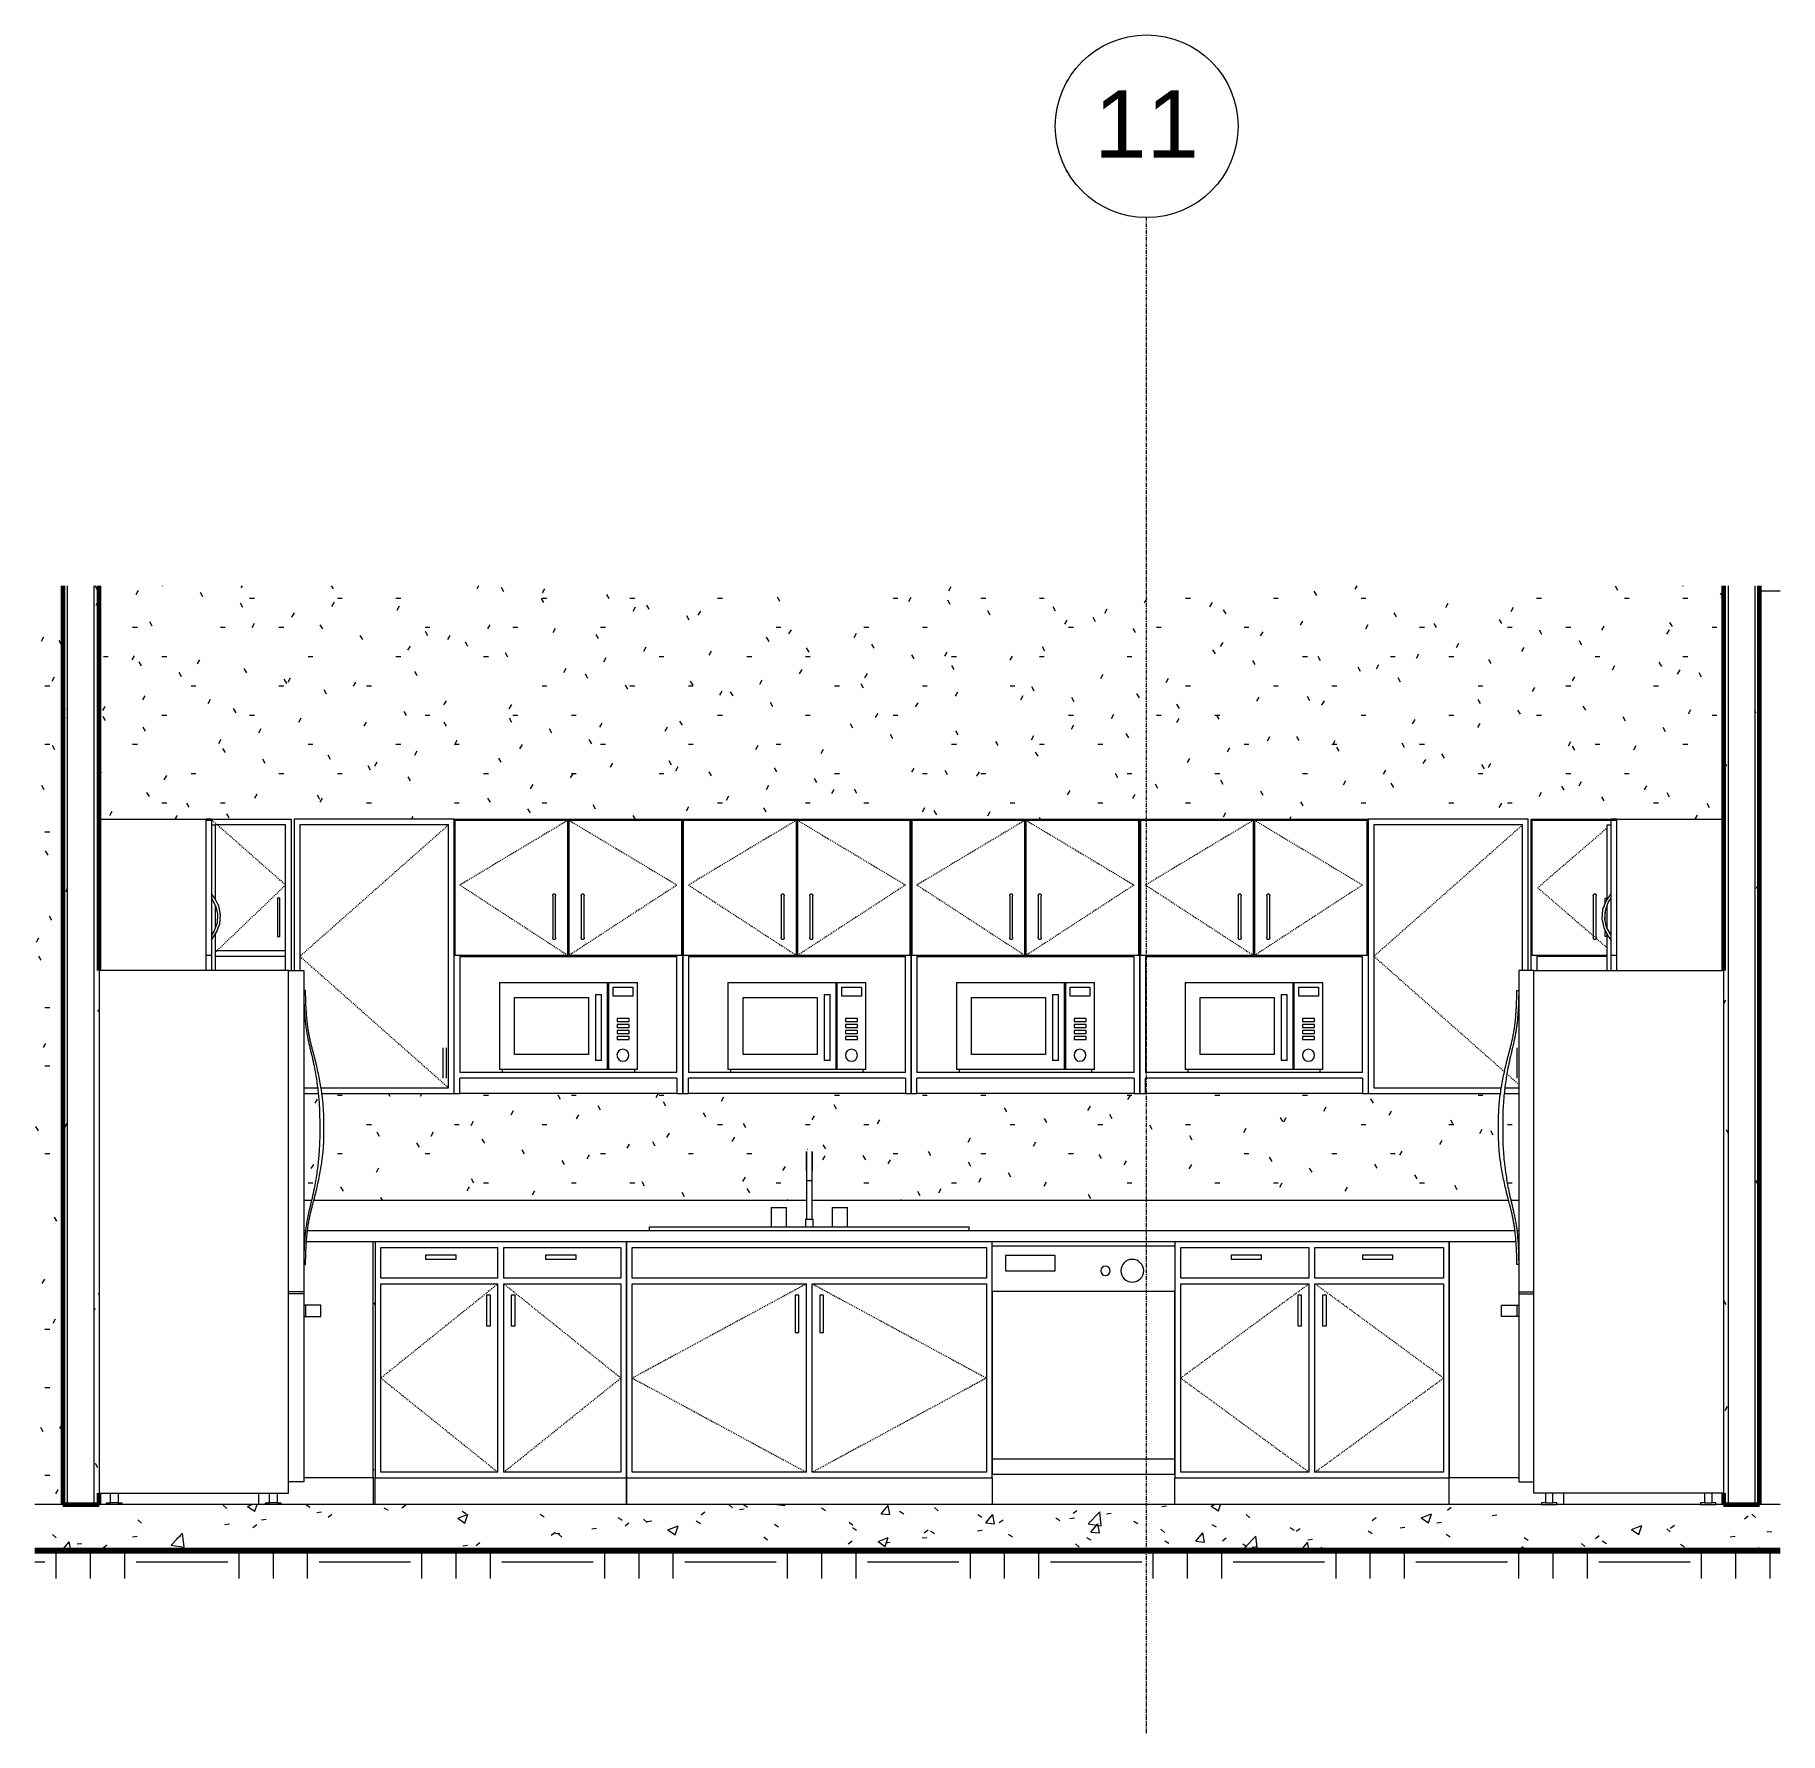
# Model space of a CAD drawing. Header units: inches. Extents: x -1667 to 6650, y -30 to 273.
# Drawn here: x 591.6 to 820.7, y -30 to 193 of the extents above; entities that cross this region are included whole.
import ezdxf

# ---------------------------------------------------------------- set-up
doc = ezdxf.new("R2010")
doc.units = ezdxf.units.IN
doc.header["$MEASUREMENT"] = 0
doc.linetypes.add('Dash', pattern=[0.25, 0.125, -0.125])
doc.linetypes.add('Grid Line 1_2_', pattern=[0.875, 0.5, -0.125, 0.125, -0.125])
for name, color, linetype, lineweight in [('A-CLNG', 13, 'Continuous', 18), ('A-GENM', 13, 'Continuous', 9), ('A-WALL', 113, 'Continuous', 18), ('A-WALL-PATT', 111, 'Continuous', 18), ('C-BLDG-PADS', 91, 'Continuous', 9), ('C-TOPO', 7, 'Continuous', 9), ('I-FURN', 30, 'Continuous', 9), ('I-WALL', 2, 'Continuous', 18), ('P-SANR-FIXT', 6, 'Continuous', 9), ('Q-CASE', 31, 'Continuous', 9), ('Q-CASE-HDLN', 31, 'Dash', 9), ('Q-SPCQ', 91, 'Continuous', 9), ('S-GRID', 1, 'Continuous', 9), ('S-GRID-IDEN', 1, 'Continuous', 9)]:
    doc.layers.add(name, color=color, linetype=linetype, lineweight=lineweight)
doc.styles.add('Arial', font='arial.ttf', dxfattribs={"height": 8.851796})
pattern_1 = [(0, (688.848, 0), (15.36, 3.84), [0.634, -10.886, 0.634, -10.886, -61.44]), (0, (688.848, 0), (15.36, 3.84), [-23.04, 0.634, -22.406, 0.634, -10.886, -26.88]), (0, (688.848, 0), (15.36, 3.84), [-57.6, 0.634, -7.046, 0.634, -18.566]), (120, (694.608, 1.92), (-11.00554, 11.38215), [0.634, -10.886, 0.634, -10.886, -61.44]), (120, (694.608, 1.92), (-11.00554, 11.38215), [-23.04, 0.634, -22.406, 0.634, -10.886, -26.88]), (120, (694.608, 1.92), (-11.00554, 11.38215), [-57.6, 0.634, -7.046, 0.634, -18.566]), (240, (696.528, 9.6), (-4.35446, -15.22215), [0.634, -10.886, 0.634, -10.886, -61.44]), (240, (696.528, 9.6), (-4.35446, -15.22215), [-23.04, 0.634, -22.406, 0.634, -10.886, -26.88]), (240, (696.528, 9.6), (-4.35446, -15.22215), [-57.6, 0.634, -7.046, 0.634, -18.566])]

# ---------------------------------------------------------------- blocks, each defined once
blk = doc.blocks.new('Grid - Grid Head - Circle-50561-Kitchen - North Elevation')
at = {"layer": 'S-GRID-IDEN', "color": 7}
blk.add_circle((1040.31, 181), 12, dxfattribs=at)
blk = doc.blocks.new('Open Source Metal Building_Exterior_rvt-5-Kitchen - North Elevation')
at = {"layer": 'C-BLDG-PADS'}
h = blk.add_hatch(dxfattribs=at)
h.set_pattern_fill('FP_15', style=0, pattern_type=2)
h.set_pattern_definition([(50, (688.848, 0), (13.77135, -1.20496), [1.44, -15.84]), (355, (688.848, 0), (-2.6644, 14.44218), [1.152, -12.672]), (100.451, (689.995, -0.1), (11.10708, 13.23737), [1.224, -13.462]), (46.184, (688.848, 3.84), (20.4913, -3.17785), [2.16, -23.76]), (96.636, (690.555, 3.575), (17.9459, 18.70315), [1.836, -20.193]), (351.184, (688.848, 3.84), (17.9454, 18.7026), [1.728, -19.008]), (21, (690.768, 2.88), (11.46052, -7.73037), [1.44, -15.84]), (326, (690.768, 2.88), (4.67135, 13.92315), [1.152, -12.672]), (71.451, (691.723, 2.236), (16.13207, 6.19284), [1.224, -13.462]), (37.5, (688.848, 0), (0.233123, 6.39175), [0.634, -11.885, 0.634, -12.23, -12.72]), (37.5, (688.848, 0), (0.233123, 6.39175), [-25.382, 0.634, -12.086]), (7.5, (688.848, 0), (5.05073, 7.57304), [0.634, -6.701, 0.634, -11.597, -4.848]), (7.5, (688.848, 0), (5.05073, 7.57304), [-19.565, 0.634, -4.214]), (327.5, (684.566, 0), (10.24958, -0.43289), [0.634, -4.166, 0.634, -14.342, -19.872]), (327.5, (684.566, 0), (10.24958, -0.43289), [-19.776, 0.634, -19.238]), (317.5, (682.646, 0), (11.19739, 1.92214), [0.634, -5.606, 0.634, -9.312, -14.112]), (317.5, (682.646, 0), (11.19739, 1.92214), [-16.186, 0.634, -13.478])])
h.paths.add_polyline_path([(1113.53, -6), (1123.47, -6), (1123.47, 0), (894.36, 0), (894.36, -6), (1113.03, -6)], flags=0)
at = {"layer": 'C-TOPO'}
h = blk.add_hatch(dxfattribs=at)
h.set_pattern_fill('FP_14', color=256, style=0, pattern_type=2)
h.set_pattern_definition([(0, (688.848, 0), (12, 12), [12, -12]), (0, (688.848, 4.5), (12, 12), [12, -12]), (0, (688.848, 9), (12, 12), [12, -12]), (90, (690.348, 10.5), (-12, 12), [12, -12]), (90, (694.848, 10.5), (-12, 12), [12, -12]), (90, (699.348, 10.5), (-12, 12), [12, -12])])
h.paths.add_polyline_path([(1123.47, -9.68), (1123.47, -6.01), (894.36, -6.01), (894.36, -9.68), (1094.83, -9.68)], flags=0)
at = {"layer": 'C-BLDG-PADS', "color": 250, "lineweight": 18}
for p, q in [((903.78, 0), (894.36, 0)), ((924.65, 0), (905.78, 0)), ((1092.15, 0), (926.65, 0)), ((1113.03, 0), (1094.15, 0)), ((1123.47, 0), (1115.03, 0)), ((894.36, -6), (1123.47, -6))]:
    blk.add_line(p, q, dxfattribs=at)
at = {"layer": 'C-TOPO', "color": 10, "lineweight": 80}
for p, q in [((894.36, -6.01), (945.66, -6.01)), ((945.66, -6.01), (1123.47, -6.01))]:
    blk.add_line(p, q, dxfattribs=at)
at = {"layer": 'C-TOPO'}
for p, q in [((945.66, -6.01), (894.36, -6.01)), ((1123.47, -6.01), (945.66, -6.01))]:
    blk.add_line(p, q, dxfattribs=at)
at = {"layer": 'S-GRID', "linetype": 'Grid Line 1_2_'}
blk.add_line((1040.31, -30), (1040.31, 169), dxfattribs=at)
at = {"layer": 'S-GRID-IDEN', "insert": (1040.31, 185.72), "char_height": 8.852, "width": 16.416, "attachment_point": 2, "line_spacing_factor": 0.938532, "style": 'Arial', "bg_fill": 3, "box_fill_scale": 1.25, "bg_fill_color": 0, "bg_fill_transparency": 0}
blk.add_mtext('11', dxfattribs=at)
at = {"color": 130, "lineweight": 5}
blk.add_blockref('Grid - Grid Head - Circle-50561-Kitchen - North Elevation', (0, 0), dxfattribs=at)
blk = doc.blocks.new('Counter Top-L Shaped - 24_ Depth U SHAPED-689926-Kitchen - North Elevation')
at = {"layer": 'Q-CASE'}
for p, q in [((929.65, 40), (930.69, 40)), ((930.99, 40), (995.66, 40)), ((996.4, 40), (1087.81, 40)), ((1088.11, 40), (1089.15, 40)), ((929.65, 36), (929.9, 36)), ((929.76, 34.5), (929.65, 34.5)), ((1088.79, 34.5), (930.01, 34.5)), ((930.16, 36), (1088.65, 36)), ((1088.9, 36), (1089.15, 36)), ((1089.15, 34.5), (1089.05, 34.5))]:
    blk.add_line(p, q, dxfattribs=at)
blk = doc.blocks.new('Refrigeration-Dacor-Millennia - PF36BNDFBK-518783-Kitchen - North Elevation')
at = {"layer": 'A-GENM', "lineweight": 18}
for p, q in [((927.65, 27.42), (927.65, 70.12)), ((927.65, 70.12), (929.65, 70.12)), ((929.65, 70.12), (929.65, 27.59)), ((929.65, 27.59), (929.65, 3)), ((927.65, 3), (927.65, 27.42)), ((929.65, 3), (927.65, 3))]:
    blk.add_line(p, q, dxfattribs=at)
at = {"layer": 'A-GENM'}
for p, q in [((927.65, 3), (927.65, 70.12)), ((927.65, 70.12), (929.65, 70.12)), ((929.65, 70.12), (929.65, 3)), ((929.9, 67.53), (929.65, 67.53)), ((929.65, 31.53), (929.9, 31.53)), ((929.65, 27.94), (927.65, 27.94)), ((929.65, 27.69), (927.65, 27.69)), ((931.9, 26.19), (929.65, 26.19)), ((929.9, 26.19), (929.9, 24.69)), ((931.9, 24.69), (931.9, 26.19)), ((929.65, 24.69), (931.9, 24.69)), ((929.65, 3), (927.65, 3)), ((903.78, 0), (903.78, 0.25)), ((903.78, 0.25), (904.28, 0.25)), ((904.28, 0.25), (904.28, 1.5)), ((905.28, 0.25), (904.28, 0.25)), ((905.28, 1.5), (905.28, 0.25)), ((905.28, 0.25), (905.78, 0.25)), ((905.78, 0.25), (905.78, 0)), ((924.65, 0), (924.65, 0.25)), ((924.65, 0.25), (925.15, 0.25)), ((925.15, 0.25), (925.15, 1.5)), ((926.15, 0.25), (925.15, 0.25)), ((926.15, 1.5), (926.15, 0.25)), ((926.15, 0.25), (926.65, 0.25)), ((926.65, 0.25), (926.65, 0)), ((905.78, 0), (903.78, 0)), ((926.65, 0), (924.65, 0))]:
    blk.add_line(p, q, dxfattribs=at)
for points, knots in [([(929.65, 67.53), (929.65, 67.14), (929.66, 66.38), (929.69, 65.52), (929.73, 64.89), (929.76, 64.44), (929.79, 64.01), (929.83, 63.6), (929.87, 63.21), (929.92, 62.84), (929.97, 62.49), (930.02, 62.15), (930.08, 61.83), (930.13, 61.52), (930.19, 61.23), (930.25, 60.94), (930.31, 60.66), (930.37, 60.39), (930.44, 60.13), (930.5, 59.87), (930.56, 59.62), (930.62, 59.37), (930.68, 59.12), (930.76, 58.79), (930.85, 58.37), (930.99, 57.7), (931.15, 56.85), (931.32, 55.85), (931.46, 54.87), (931.57, 53.95), (931.65, 53.09), (931.7, 52.3), (931.74, 51.31), (931.75, 50.41), (931.75, 49.53), (931.75, 48.87), (931.75, 48.2), (931.73, 47.27), (931.67, 46.26), (931.57, 45.12), (931.46, 44.19), (931.32, 43.22), (931.15, 42.21), (930.99, 41.37), (930.85, 40.7), (930.76, 40.28), (930.68, 39.94), (930.62, 39.69), (930.56, 39.45), (930.5, 39.19), (930.44, 38.93), (930.37, 38.67), (930.31, 38.4), (930.25, 38.12), (930.19, 37.83), (930.13, 37.54), (930.08, 37.23), (930.02, 36.91), (929.97, 36.57), (929.92, 36.22), (929.87, 35.85), (929.83, 35.46), (929.79, 35.05), (929.76, 34.62), (929.73, 34.18), (929.69, 33.54), (929.66, 32.68), (929.65, 31.93), (929.65, 31.53)], [0, 0, 0, 0, 0.014706, 0.029412, 0.036765, 0.044118, 0.051471, 0.058824, 0.066176, 0.073529, 0.080882, 0.088235, 0.095588, 0.102941, 0.110294, 0.117647, 0.125, 0.132353, 0.139706, 0.147059, 0.154412, 0.161765, 0.169118, 0.176471, 0.191176, 0.205882, 0.235294, 0.264706, 0.294118, 0.323529, 0.352941, 0.382353, 0.411765, 0.470588, 0.5, 0.529412, 0.558824, 0.588235, 0.647059, 0.676471, 0.705882, 0.735294, 0.764706, 0.794118, 0.808824, 0.823529, 0.830882, 0.838235, 0.845588, 0.852941, 0.860294, 0.867647, 0.875, 0.882353, 0.889706, 0.897059, 0.904412, 0.911765, 0.919118, 0.926471, 0.933824, 0.941176, 0.948529, 0.955882, 0.963235, 0.970588, 0.985294, 1, 1, 1, 1]), ([(929.9, 31.53), (929.9, 31.93), (929.91, 32.68), (929.94, 33.54), (929.98, 34.18), (930.01, 34.63), (930.04, 35.05), (930.08, 35.46), (930.13, 35.85), (930.17, 36.22), (930.22, 36.57), (930.28, 36.91), (930.33, 37.23), (930.39, 37.54), (930.45, 37.84), (930.52, 38.12), (930.58, 38.4), (930.65, 38.67), (930.71, 38.93), (930.78, 39.19), (930.85, 39.45), (930.91, 39.7), (930.98, 39.94), (931.07, 40.28), (931.17, 40.7), (931.34, 41.37), (931.53, 42.21), (931.73, 43.22), (931.91, 44.19), (932.05, 45.12), (932.2, 46.26), (932.27, 47.27), (932.3, 48.2), (932.3, 48.87), (932.3, 49.53), (932.3, 50.19), (932.3, 50.86), (932.27, 51.56), (932.23, 52.29), (932.16, 53.09), (932.05, 53.95), (931.91, 54.87), (931.73, 55.85), (931.53, 56.85), (931.34, 57.69), (931.17, 58.37), (931.07, 58.79), (930.98, 59.12), (930.91, 59.37), (930.85, 59.62), (930.78, 59.87), (930.71, 60.13), (930.65, 60.39), (930.58, 60.66), (930.52, 60.94), (930.45, 61.23), (930.39, 61.52), (930.33, 61.83), (930.28, 62.15), (930.22, 62.49), (930.17, 62.84), (930.13, 63.21), (930.08, 63.6), (930.04, 64.01), (930.01, 64.44), (929.98, 64.89), (929.94, 65.52), (929.91, 66.38), (929.9, 67.14), (929.9, 67.53)], [0, 0, 0, 0, 0.014706, 0.029412, 0.036765, 0.044118, 0.051471, 0.058824, 0.066176, 0.073529, 0.080882, 0.088235, 0.095588, 0.102941, 0.110294, 0.117647, 0.125, 0.132353, 0.139706, 0.147059, 0.154412, 0.161765, 0.169118, 0.176471, 0.191176, 0.205882, 0.235294, 0.264706, 0.294118, 0.323529, 0.352941, 0.411765, 0.441176, 0.470588, 0.5, 0.529412, 0.558824, 0.588235, 0.617647, 0.647059, 0.676471, 0.705882, 0.735294, 0.764706, 0.794118, 0.808824, 0.823529, 0.830882, 0.838235, 0.845588, 0.852941, 0.860294, 0.867647, 0.875, 0.882353, 0.889706, 0.897059, 0.904412, 0.911765, 0.919118, 0.926471, 0.933824, 0.941176, 0.948529, 0.955882, 0.963235, 0.970588, 0.985294, 1, 1, 1, 1])]:
    blk.add_open_spline(points, degree=3, knots=knots, dxfattribs=at)
at = {"layer": 'Q-SPCQ'}
for p, q in [((902.78, 70.12), (902.78, 1.5)), ((927.65, 70.12), (902.78, 70.12)), ((927.65, 1.5), (927.65, 70.12)), ((902.78, 1.5), (927.65, 1.5))]:
    blk.add_line(p, q, dxfattribs=at)
blk = doc.blocks.new('Refrigeration-Dacor-Millennia - PF36BNDFBK-519146-Kitchen - North Elevation')
at = {"layer": 'A-GENM', "lineweight": 18}
for p, q in [((1089.15, 70.12), (1089.15, 27.59)), ((1091.15, 70.12), (1089.15, 70.12)), ((1091.15, 27.42), (1091.15, 70.12)), ((1089.15, 27.59), (1089.15, 3)), ((1091.15, 3), (1091.15, 27.42)), ((1089.15, 3), (1091.15, 3))]:
    blk.add_line(p, q, dxfattribs=at)
at = {"layer": 'A-GENM'}
for p, q in [((1089.15, 70.12), (1089.15, 3)), ((1091.15, 70.12), (1089.15, 70.12)), ((1091.15, 3), (1091.15, 70.12)), ((1088.9, 67.53), (1089.15, 67.53)), ((1089.15, 31.53), (1088.9, 31.53)), ((1089.15, 27.94), (1091.15, 27.94)), ((1089.15, 27.69), (1091.15, 27.69)), ((1086.9, 26.19), (1089.15, 26.19)), ((1086.9, 24.69), (1086.9, 26.19)), ((1088.9, 26.19), (1088.9, 24.69)), ((1089.15, 24.69), (1086.9, 24.69)), ((1089.15, 3), (1091.15, 3)), ((1092.15, 0.25), (1092.15, 0)), ((1092.65, 0.25), (1092.15, 0.25)), ((1092.65, 1.5), (1092.65, 0.25)), ((1092.65, 0.25), (1093.65, 0.25)), ((1093.65, 0.25), (1093.65, 1.5)), ((1094.15, 0.25), (1093.65, 0.25)), ((1094.15, 0), (1094.15, 0.25)), ((1113.03, 0.25), (1113.03, 0)), ((1113.53, 0.25), (1113.03, 0.25)), ((1113.53, 1.5), (1113.53, 0.25)), ((1113.53, 0.25), (1114.53, 0.25)), ((1114.53, 0.25), (1114.53, 1.5)), ((1115.03, 0.25), (1114.53, 0.25)), ((1115.03, 0), (1115.03, 0.25)), ((1092.15, 0), (1094.15, 0)), ((1113.03, 0), (1115.03, 0))]:
    blk.add_line(p, q, dxfattribs=at)
for points in [[(1088.9, 31.53), (1088.9, 32.12), (1088.89, 32.95), (1088.84, 33.95), (1088.8, 34.63), (1088.74, 35.26), (1088.68, 35.86), (1088.61, 36.4), (1088.53, 36.91), (1088.44, 37.39), (1088.37, 37.76), (1088.3, 38.05), (1088.24, 38.34), (1088.16, 38.67), (1088.08, 39), (1088.01, 39.26), (1087.94, 39.51), (1087.86, 39.82), (1087.75, 40.23), (1087.63, 40.7), (1087.47, 41.37), (1087.2, 42.55), (1086.94, 43.88), (1086.75, 45.12), (1086.64, 45.98), (1086.57, 46.77), (1086.53, 47.51), (1086.51, 48.2), (1086.5, 48.87), (1086.5, 49.53), (1086.5, 50.19), (1086.51, 50.86), (1086.53, 51.56), (1086.57, 52.29), (1086.64, 53.09), (1086.75, 53.95), (1086.9, 54.87), (1087.07, 55.85), (1087.28, 56.85), (1087.47, 57.69), (1087.63, 58.37), (1087.74, 58.79), (1087.83, 59.12), (1087.89, 59.37), (1087.96, 59.62), (1088.03, 59.87), (1088.09, 60.13), (1088.16, 60.39), (1088.23, 60.66), (1088.29, 60.94), (1088.35, 61.23), (1088.41, 61.52), (1088.47, 61.83), (1088.53, 62.15), (1088.58, 62.49), (1088.63, 62.84), (1088.68, 63.21), (1088.72, 63.6), (1088.76, 64.01), (1088.8, 64.44), (1088.83, 64.89), (1088.86, 65.52), (1088.89, 66.38), (1088.9, 67.14), (1088.9, 67.53)], [(1089.15, 67.53), (1089.15, 66.94), (1089.14, 66.11), (1089.09, 65.12), (1089.05, 64.43), (1089, 63.8), (1088.93, 63.21), (1088.86, 62.66), (1088.78, 62.15), (1088.7, 61.67), (1088.63, 61.3), (1088.57, 61.01), (1088.51, 60.73), (1088.43, 60.39), (1088.35, 60.07), (1088.29, 59.81), (1088.23, 59.55), (1088.15, 59.24), (1088.06, 58.83), (1087.95, 58.37), (1087.81, 57.7), (1087.59, 56.51), (1087.38, 55.18), (1087.24, 53.95), (1087.16, 53.09), (1087.11, 52.3), (1087.07, 51.56), (1087.06, 50.86), (1087.05, 50.19), (1087.05, 49.53), (1087.05, 48.87), (1087.06, 48.2), (1087.07, 47.51), (1087.11, 46.77), (1087.16, 45.98), (1087.24, 45.12), (1087.35, 44.19), (1087.49, 43.22), (1087.65, 42.21), (1087.81, 41.37), (1087.95, 40.7), (1088.05, 40.28), (1088.13, 39.94), (1088.19, 39.69), (1088.25, 39.45), (1088.31, 39.19), (1088.37, 38.93), (1088.43, 38.67), (1088.49, 38.4), (1088.56, 38.12), (1088.61, 37.83), (1088.67, 37.54), (1088.73, 37.23), (1088.78, 36.91), (1088.84, 36.57), (1088.89, 36.22), (1088.93, 35.85), (1088.98, 35.46), (1089.01, 35.05), (1089.05, 34.62), (1089.08, 34.18), (1089.11, 33.54), (1089.14, 32.68), (1089.15, 31.93), (1089.15, 31.53)]]:
    blk.add_open_spline(points, degree=3, knots=[-1, -1, -1, -1, -0.977941, -0.966912, -0.955882, -0.944853, -0.933824, -0.922794, -0.911765, -0.900735, -0.889706, -0.884191, -0.878676, -0.867647, -0.856618, -0.851103, -0.845588, -0.834559, -0.823529, -0.808824, -0.794118, -0.764706, -0.705882, -0.676471, -0.647059, -0.617647, -0.588235, -0.558824, -0.529412, -0.5, -0.470588, -0.441176, -0.411765, -0.382353, -0.352941, -0.323529, -0.294118, -0.264706, -0.235294, -0.205882, -0.191176, -0.176471, -0.169118, -0.161765, -0.154412, -0.147059, -0.139706, -0.132353, -0.125, -0.117647, -0.110294, -0.102941, -0.095588, -0.088235, -0.080882, -0.073529, -0.066176, -0.058824, -0.051471, -0.044118, -0.036765, -0.029412, -0.014706, 0, 0, 0, 0], dxfattribs=at)
at = {"layer": 'Q-SPCQ'}
for p, q in [((1091.15, 70.12), (1116.03, 70.12)), ((1091.15, 1.5), (1091.15, 70.12)), ((1116.03, 70.12), (1116.03, 1.5)), ((1116.03, 1.5), (1091.15, 1.5))]:
    blk.add_line(p, q, dxfattribs=at)
blk = doc.blocks.new('Sink Kitchen-Double - 42_ x 21_-577721-Kitchen - North Elevation')
at = {"layer": 'P-SANR-FIXT'}
for p, q in [((995.8, 46.68), (995.83, 46.68)), ((995.65, 43.88), (995.65, 37.5)), ((995.65, 43.88), (995.65, 42.5)), ((996.4, 37.5), (996.4, 43.88)), ((996.4, 42.5), (996.4, 43.88)), ((996.03, 42.5), (995.66, 42.5)), ((996.39, 42.5), (996.03, 42.5)), ((991.03, 39), (991.03, 36.5)), ((991.03, 39), (993.03, 39)), ((993.03, 36.5), (993.03, 39)), ((999.03, 39), (999.03, 36.5)), ((999.03, 39), (1001.03, 39)), ((1001.03, 36.5), (1001.03, 39)), ((995.53, 37.5), (995.53, 36.5)), ((995.53, 37.5), (996.53, 37.5)), ((996.53, 36.5), (996.53, 37.5)), ((975.03, 36.5), (1017.03, 36.5)), ((975.03, 36), (975.03, 36.5)), ((1017.03, 36), (1017.03, 36.5))]:
    blk.add_line(p, q, dxfattribs=at)
at = {"layer": 'P-SANR-FIXT', "flags": 128}
for points in [[(995.65, 43.88), (995.65, 44.76), (995.65, 45.53), (995.65, 46.08), (995.65, 46.35), (995.65, 46.38)], [(995.65, 46.38), (995.65, 46.21), (995.65, 45.75), (995.65, 45.05), (995.65, 44.19), (995.65, 43.88)], [(996.4, 46.38), (996.4, 46.21), (996.4, 45.75), (996.4, 45.05), (996.4, 44.19), (996.4, 43.88)], [(996.4, 43.88), (996.4, 44.76), (996.4, 45.53), (996.4, 46.08), (996.4, 46.35), (996.4, 46.38)]]:
    blk.add_lwpolyline(points, dxfattribs=at)
blk = doc.blocks.new('Base Cabinet-Double Door Sink Unit - 48_-578561-Kitchen - North Elevation')
at = {"layer": 'Q-CASE'}
for p, q in [((972.03, 34.5), (972.03, 3.5)), ((1020.03, 34), (1020.03, 34.5)), ((972.78, 29.75), (972.78, 33.75)), ((972.78, 33.75), (1019.28, 33.75)), ((1019.28, 33.75), (1019.28, 29.75)), ((1019.28, 29.75), (972.78, 29.75)), ((972.78, 4.25), (972.78, 29)), ((972.78, 29), (995.65, 29)), ((994.65, 27.5), (994.15, 27.5)), ((994.15, 27.5), (994.15, 22.59)), ((994.65, 22.59), (994.65, 27.5)), ((995.65, 4.25), (995.65, 29)), ((996.4, 29), (1019.28, 29)), ((996.4, 4.25), (996.4, 29)), ((997.9, 27.5), (997.4, 27.5)), ((997.4, 27.5), (997.4, 22.59)), ((997.9, 22.59), (997.9, 27.5)), ((1019.28, 29), (1019.28, 4.25)), ((1020.03, 3.5), (1020.03, 28)), ((994.15, 22.59), (994.65, 22.59)), ((997.4, 22.59), (997.9, 22.59)), ((972.03, 3.5), (1020.03, 3.5)), ((972.03, 0), (972.03, 3.5)), ((995.65, 4.25), (972.78, 4.25)), ((1019.28, 4.25), (996.4, 4.25)), ((1020.03, 3.5), (1020.03, 0))]:
    blk.add_line(p, q, dxfattribs=at)
at = {"layer": 'Q-CASE', "linetype": 'Dash'}
for p, q in [((995.65, 29), (972.78, 16.62)), ((996.4, 29), (1019.28, 16.62)), ((972.78, 16.62), (995.65, 4.25)), ((1019.28, 16.62), (996.4, 4.25))]:
    blk.add_line(p, q, dxfattribs=at)
blk = doc.blocks.new('Base Cabinet-Corner Unit-Angled - 36_ 2-579564-Kitchen - North Elevation')
at = {"layer": 'Q-CASE'}
for q in [(938.78, 34.5), (929.65, 3.5), (938.78, 0)]:
    blk.add_line((938.78, 3.5), q, dxfattribs=at)
blk = doc.blocks.new('Base Cabinet-Double Door _ 2 Drawer - 33_-581383-Kitchen - North Elevation')
at = {"layer": 'Q-CASE'}
for p, q in [((939.03, 34.5), (939.03, 3.5)), ((972.03, 3.5), (972.03, 34.5)), ((939.78, 29.75), (939.78, 33.75)), ((939.78, 33.75), (955.15, 33.75)), ((949.65, 32.75), (945.65, 32.75)), ((945.65, 32.75), (945.65, 32.25)), ((945.65, 32.25), (949.65, 32.25)), ((949.65, 32.25), (949.65, 32.75)), ((955.15, 29.75), (955.15, 33.75)), ((955.9, 33.75), (971.28, 33.75)), ((955.9, 29.75), (955.9, 33.75)), ((965.4, 32.75), (961.4, 32.75)), ((961.4, 32.75), (961.4, 32.25)), ((961.4, 32.25), (965.4, 32.25)), ((965.4, 32.25), (965.4, 32.75)), ((971.28, 33.75), (971.28, 29.75)), ((955.15, 29.75), (939.78, 29.75)), ((939.78, 4.25), (939.78, 29)), ((939.78, 29), (955.15, 29)), ((954.15, 27.5), (953.65, 27.5)), ((953.65, 27.5), (953.65, 23.5)), ((954.15, 23.5), (954.15, 27.5)), ((955.15, 4.25), (955.15, 29)), ((971.28, 29.75), (955.9, 29.75)), ((955.9, 29), (971.28, 29)), ((955.9, 4.25), (955.9, 29)), ((957.4, 27.5), (956.9, 27.5)), ((956.9, 27.5), (956.9, 23.5)), ((957.4, 23.5), (957.4, 27.5)), ((971.28, 29), (971.28, 4.25)), ((953.65, 23.5), (954.15, 23.5)), ((956.9, 23.5), (957.4, 23.5)), ((939.03, 3.5), (972.03, 3.5)), ((939.03, 0), (939.03, 3.5)), ((955.15, 4.25), (939.78, 4.25)), ((971.28, 4.25), (955.9, 4.25)), ((972.03, 3.5), (972.03, 0))]:
    blk.add_line(p, q, dxfattribs=at)
at = {"layer": 'Q-CASE', "linetype": 'Dash'}
for p, q in [((955.15, 29), (939.78, 16.62)), ((971.28, 16.62), (955.9, 29)), ((939.78, 16.62), (955.15, 4.25)), ((955.9, 4.25), (971.28, 16.62))]:
    blk.add_line(p, q, dxfattribs=at)
blk = doc.blocks.new('Base Cabinet-Double Door _ 2 Drawer - 33_-V11-Kitchen - North Elevation')
at = {"layer": 'Q-CASE'}
blk.add_line((923.78, 0), (923.78, 1.5), dxfattribs=at)
blk = doc.blocks.new('Base Cabinet-Corner Unit-Angled - 36_ 2-582711-Kitchen - North Elevation')
at = {"layer": 'Q-CASE'}
for p in [(1080.03, 34.5), (1089.15, 3.5), (1080.03, 0)]:
    blk.add_line(p, (1080.03, 3.5), dxfattribs=at)
blk = doc.blocks.new('293304 - 293304 2-686364-Kitchen - North Elevation')
at = {"layer": 'Q-CASE'}
for p, q in [((979.4, 90), (1009.4, 90)), ((979.4, 90), (979.4, 54)), ((979.53, 89.87), (994.34, 89.87)), ((979.53, 72.12), (979.53, 89.87)), ((994.34, 72.12), (994.34, 89.87)), ((994.47, 89.87), (1009.28, 89.87)), ((994.47, 89.87), (994.47, 72.12)), ((1009.28, 72.12), (1009.28, 89.87)), ((1009.4, 54), (1009.4, 90)), ((994.34, 89.25), (994.47, 89.25)), ((994.34, 81.75), (994.47, 81.75)), ((994.47, 81), (994.34, 81)), ((994.34, 72.12), (979.53, 72.12)), ((980.15, 72), (980.15, 56.75)), ((980.15, 72), (1008.65, 72)), ((994.47, 72.75), (994.34, 72.75)), ((1009.28, 72.12), (994.47, 72.12)), ((1008.65, 56.75), (1008.65, 72)), ((1008.65, 56.75), (980.15, 56.75)), ((1008.65, 56), (980.15, 56)), ((980.15, 54), (980.15, 56)), ((1008.65, 56), (1008.65, 54)), ((979.4, 54), (980.15, 54)), ((1008.65, 54), (980.15, 54)), ((1008.65, 54), (1009.4, 54))]:
    blk.add_line(p, q, dxfattribs=at)
at = {"layer": 'Q-CASE', "flags": 128}
for points in [[(992.34, 79.93), (992.34, 78.95), (992.34, 77.84), (992.34, 76.68), (992.34, 75.56), (992.34, 74.56), (992.34, 74.47)], [(992.72, 74.47), (992.72, 75.45), (992.72, 76.56), (992.72, 77.72), (992.72, 78.84), (992.72, 79.84), (992.72, 79.93)], [(996.09, 79.93), (996.09, 78.95), (996.09, 77.84), (996.09, 76.68), (996.09, 75.56), (996.09, 74.56), (996.09, 74.47)], [(996.47, 74.47), (996.47, 75.45), (996.47, 76.56), (996.47, 77.72), (996.47, 78.84), (996.47, 79.84), (996.47, 79.93)]]:
    blk.add_lwpolyline(points, dxfattribs=at)
at = {"layer": 'Q-CASE'}
for points, knots in [([(992.34, 79.93), (992.34, 79.96), (992.34, 80.01), (992.36, 80.06), (992.37, 80.08), (992.37, 80.09), (992.39, 80.11), (992.4, 80.14), (992.43, 80.17), (992.45, 80.19), (992.46, 80.19), (992.47, 80.2), (992.49, 80.2), (992.53, 80.21), (992.56, 80.2), (992.58, 80.2), (992.59, 80.19), (992.61, 80.19), (992.63, 80.17), (992.65, 80.14), (992.67, 80.12), (992.68, 80.09), (992.7, 80.06), (992.71, 80.01), (992.72, 79.96), (992.72, 79.93)], [0, 0, 0, 0, 0.1, 0.2, 0.2125, 0.225, 0.25, 0.3, 0.35, 0.4, 0.4125, 0.425, 0.45, 0.5, 0.55, 0.575, 0.5875, 0.6, 0.65, 0.7, 0.75, 0.775, 0.8, 0.9, 1, 1, 1, 1]), ([(996.09, 79.93), (996.09, 79.96), (996.09, 80.01), (996.11, 80.06), (996.12, 80.09), (996.14, 80.12), (996.15, 80.14), (996.18, 80.17), (996.2, 80.19), (996.22, 80.19), (996.23, 80.2), (996.25, 80.2), (996.28, 80.21), (996.31, 80.2), (996.33, 80.2), (996.34, 80.19), (996.36, 80.19), (996.38, 80.17), (996.4, 80.14), (996.42, 80.11), (996.43, 80.09), (996.44, 80.08), (996.45, 80.06), (996.46, 80.01), (996.47, 79.96), (996.47, 79.93)], [0, 0, 0, 0, 0.1, 0.2, 0.225, 0.25, 0.3, 0.35, 0.4, 0.4125, 0.425, 0.45, 0.5, 0.55, 0.575, 0.5875, 0.6, 0.65, 0.7, 0.75, 0.775, 0.7875, 0.8, 0.9, 1, 1, 1, 1]), ([(992.72, 74.47), (992.72, 74.44), (992.71, 74.39), (992.7, 74.34), (992.68, 74.31), (992.67, 74.28), (992.65, 74.26), (992.63, 74.23), (992.61, 74.21), (992.59, 74.21), (992.58, 74.2), (992.56, 74.2), (992.53, 74.19), (992.49, 74.2), (992.47, 74.2), (992.46, 74.21), (992.45, 74.21), (992.43, 74.23), (992.4, 74.26), (992.39, 74.29), (992.37, 74.31), (992.37, 74.32), (992.36, 74.34), (992.34, 74.39), (992.34, 74.44), (992.34, 74.47)], [0, 0, 0, 0, 0.1, 0.2, 0.225, 0.25, 0.3, 0.35, 0.4, 0.4125, 0.425, 0.45, 0.5, 0.55, 0.575, 0.5875, 0.6, 0.65, 0.7, 0.75, 0.775, 0.7875, 0.8, 0.9, 1, 1, 1, 1]), ([(996.47, 74.47), (996.47, 74.44), (996.46, 74.39), (996.45, 74.34), (996.44, 74.32), (996.43, 74.31), (996.42, 74.29), (996.4, 74.26), (996.38, 74.23), (996.36, 74.21), (996.34, 74.21), (996.33, 74.2), (996.31, 74.2), (996.28, 74.19), (996.25, 74.2), (996.23, 74.2), (996.22, 74.21), (996.2, 74.21), (996.18, 74.23), (996.15, 74.26), (996.14, 74.28), (996.12, 74.31), (996.11, 74.34), (996.09, 74.39), (996.09, 74.44), (996.09, 74.47)], [0, 0, 0, 0, 0.1, 0.2, 0.2125, 0.225, 0.25, 0.3, 0.35, 0.4, 0.4125, 0.425, 0.45, 0.5, 0.55, 0.575, 0.5875, 0.6, 0.65, 0.7, 0.75, 0.775, 0.8, 0.9, 1, 1, 1, 1])]:
    blk.add_open_spline(points, degree=3, knots=knots, dxfattribs=at)
at = {"layer": 'Q-CASE-HDLN'}
for p, q in [((994.34, 89.87), (980.15, 81.37)), ((994.47, 89.87), (1008.65, 81.37)), ((980.15, 81.37), (994.34, 72.12)), ((1008.65, 81.37), (994.47, 72.12))]:
    blk.add_line(p, q, dxfattribs=at)
blk = doc.blocks.new('293304 - 293304 2-V12-Kitchen - North Elevation')
at = {"layer": 'Q-CASE'}
for p, q in [((949.4, 90), (979.4, 90)), ((949.53, 89.87), (964.34, 89.87)), ((949.53, 72.12), (949.53, 89.87)), ((964.34, 72.12), (964.34, 89.87)), ((964.47, 89.87), (979.28, 89.87)), ((964.47, 89.87), (964.47, 72.12)), ((979.28, 72.12), (979.28, 89.87)), ((979.4, 54), (979.4, 90)), ((964.34, 89.25), (964.47, 89.25)), ((964.34, 81.75), (964.47, 81.75)), ((964.47, 81), (964.34, 81)), ((964.34, 72.12), (949.53, 72.12)), ((950.15, 72), (950.15, 56.75)), ((950.15, 72), (978.65, 72)), ((964.47, 72.75), (964.34, 72.75)), ((979.28, 72.12), (964.47, 72.12)), ((978.65, 56.75), (978.65, 72)), ((978.65, 56.75), (950.15, 56.75)), ((978.65, 56), (950.15, 56)), ((950.15, 54), (950.15, 56)), ((978.65, 56), (978.65, 54)), ((949.4, 54), (950.15, 54)), ((978.65, 54), (950.15, 54)), ((978.65, 54), (979.4, 54))]:
    blk.add_line(p, q, dxfattribs=at)
at = {"layer": 'Q-CASE', "flags": 128}
for points in [[(962.34, 79.93), (962.34, 78.95), (962.34, 77.84), (962.34, 76.68), (962.34, 75.56), (962.34, 74.56), (962.34, 74.47)], [(962.72, 74.47), (962.72, 75.45), (962.72, 76.56), (962.72, 77.72), (962.72, 78.84), (962.72, 79.84), (962.72, 79.93)], [(966.09, 79.93), (966.09, 78.95), (966.09, 77.84), (966.09, 76.68), (966.09, 75.56), (966.09, 74.56), (966.09, 74.47)], [(966.47, 74.47), (966.47, 75.45), (966.47, 76.56), (966.47, 77.72), (966.47, 78.84), (966.47, 79.84), (966.47, 79.93)]]:
    blk.add_lwpolyline(points, dxfattribs=at)
at = {"layer": 'Q-CASE'}
for points, knots in [([(962.34, 79.93), (962.34, 79.96), (962.34, 80.01), (962.36, 80.06), (962.37, 80.08), (962.37, 80.09), (962.39, 80.11), (962.4, 80.14), (962.43, 80.17), (962.45, 80.19), (962.46, 80.19), (962.47, 80.2), (962.49, 80.2), (962.53, 80.21), (962.56, 80.2), (962.58, 80.2), (962.59, 80.19), (962.61, 80.19), (962.63, 80.17), (962.65, 80.14), (962.67, 80.12), (962.68, 80.09), (962.7, 80.06), (962.71, 80.01), (962.72, 79.96), (962.72, 79.93)], [0, 0, 0, 0, 0.1, 0.2, 0.2125, 0.225, 0.25, 0.3, 0.35, 0.4, 0.4125, 0.425, 0.45, 0.5, 0.55, 0.575, 0.5875, 0.6, 0.65, 0.7, 0.75, 0.775, 0.8, 0.9, 1, 1, 1, 1]), ([(966.09, 79.93), (966.09, 79.96), (966.09, 80.01), (966.11, 80.06), (966.12, 80.09), (966.14, 80.12), (966.15, 80.14), (966.18, 80.17), (966.2, 80.19), (966.22, 80.19), (966.23, 80.2), (966.25, 80.2), (966.28, 80.21), (966.31, 80.2), (966.33, 80.2), (966.34, 80.19), (966.36, 80.19), (966.38, 80.17), (966.4, 80.14), (966.42, 80.11), (966.43, 80.09), (966.44, 80.08), (966.45, 80.06), (966.46, 80.01), (966.47, 79.96), (966.47, 79.93)], [0, 0, 0, 0, 0.1, 0.2, 0.225, 0.25, 0.3, 0.35, 0.4, 0.4125, 0.425, 0.45, 0.5, 0.55, 0.575, 0.5875, 0.6, 0.65, 0.7, 0.75, 0.775, 0.7875, 0.8, 0.9, 1, 1, 1, 1]), ([(962.72, 74.47), (962.72, 74.44), (962.71, 74.39), (962.7, 74.34), (962.68, 74.31), (962.67, 74.28), (962.65, 74.26), (962.63, 74.23), (962.61, 74.21), (962.59, 74.21), (962.58, 74.2), (962.56, 74.2), (962.53, 74.19), (962.49, 74.2), (962.47, 74.2), (962.46, 74.21), (962.45, 74.21), (962.43, 74.23), (962.4, 74.26), (962.39, 74.29), (962.37, 74.31), (962.37, 74.32), (962.36, 74.34), (962.34, 74.39), (962.34, 74.44), (962.34, 74.47)], [0, 0, 0, 0, 0.1, 0.2, 0.225, 0.25, 0.3, 0.35, 0.4, 0.4125, 0.425, 0.45, 0.5, 0.55, 0.575, 0.5875, 0.6, 0.65, 0.7, 0.75, 0.775, 0.7875, 0.8, 0.9, 1, 1, 1, 1]), ([(966.47, 74.47), (966.47, 74.44), (966.46, 74.39), (966.45, 74.34), (966.44, 74.32), (966.43, 74.31), (966.42, 74.29), (966.4, 74.26), (966.38, 74.23), (966.36, 74.21), (966.34, 74.21), (966.33, 74.2), (966.31, 74.2), (966.28, 74.19), (966.25, 74.2), (966.23, 74.2), (966.22, 74.21), (966.2, 74.21), (966.18, 74.23), (966.15, 74.26), (966.14, 74.28), (966.12, 74.31), (966.11, 74.34), (966.09, 74.39), (966.09, 74.44), (966.09, 74.47)], [0, 0, 0, 0, 0.1, 0.2, 0.2125, 0.225, 0.25, 0.3, 0.35, 0.4, 0.4125, 0.425, 0.45, 0.5, 0.55, 0.575, 0.5875, 0.6, 0.65, 0.7, 0.75, 0.775, 0.8, 0.9, 1, 1, 1, 1])]:
    blk.add_open_spline(points, degree=3, knots=knots, dxfattribs=at)
at = {"layer": 'Q-CASE-HDLN'}
for p, q in [((964.34, 89.87), (950.15, 81.37)), ((964.47, 89.87), (978.65, 81.37)), ((950.15, 81.37), (964.34, 72.12)), ((978.65, 81.37), (964.47, 72.12))]:
    blk.add_line(p, q, dxfattribs=at)
blk = doc.blocks.new('Small_Microwave_14381 - Small_Microwave_14381-624995-Kitchen - North Elevation')
at = {"layer": 'I-FURN'}
for p, q in [((985.35, 68.56), (999.54, 68.56)), ((985.35, 68.56), (985.35, 57.14)), ((987.32, 59.11), (987.32, 66.59)), ((987.32, 66.59), (997.04, 66.59)), ((997.04, 66.59), (997.04, 59.11)), ((997.97, 66.99), (997.97, 58.32)), ((997.97, 66.99), (998.75, 66.99)), ((998.75, 58.32), (998.75, 66.99)), ((999.54, 57.14), (999.54, 68.56)), ((999.54, 68.56), (999.69, 68.56)), ((999.69, 68.56), (1003.46, 68.56)), ((999.69, 57.14), (999.69, 68.56)), ((1000.28, 67.97), (1002.87, 67.97)), ((1000.28, 66.79), (1000.28, 67.97)), ((1002.87, 66.79), (1000.28, 66.79)), ((1002.87, 67.97), (1002.87, 66.79)), ((1003.46, 57.14), (1003.46, 68.56)), ((1002.36, 63.84), (1000.79, 63.84)), ((1000.79, 63.84), (1000.79, 63.44)), ((1000.79, 63.44), (1002.36, 63.44)), ((1002.36, 63.05), (1000.79, 63.05)), ((1000.79, 63.05), (1000.79, 62.66)), ((1000.79, 62.66), (1002.36, 62.66)), ((1002.36, 62.26), (1000.79, 62.26)), ((1000.79, 62.26), (1000.79, 61.87)), ((1000.79, 61.87), (1002.36, 61.87)), ((1002.36, 63.44), (1002.36, 63.84)), ((1002.36, 62.66), (1002.36, 63.05)), ((1002.36, 61.87), (1002.36, 62.26)), ((1002.36, 61.47), (1000.79, 61.47)), ((1000.79, 61.47), (1000.79, 61.08)), ((1000.79, 61.08), (1002.36, 61.08)), ((1002.36, 61.08), (1002.36, 61.47)), ((997.04, 59.11), (987.32, 59.11)), ((998.75, 58.32), (997.97, 58.32)), ((999.54, 57.14), (985.35, 57.14)), ((985.74, 56.75), (985.74, 57.14)), ((999.69, 57.14), (999.54, 57.14)), ((1003.46, 57.14), (999.69, 57.14)), ((1003.06, 57.14), (1003.06, 56.75))]:
    blk.add_line(p, q, dxfattribs=at)
for start, end in [(0, 180), (180, 0)]:
    blk.add_arc((1001.56, 59.02), 0.787, start, end, dxfattribs=at)
blk = doc.blocks.new('293302 - 293302-686305-Kitchen - North Elevation')
at = {"layer": 'Q-CASE'}
for p, q in [((1090.78, 90), (1101.28, 90)), ((1090.78, 70.12), (1090.78, 90)), ((1090.9, 89.87), (1101.28, 89.87)), ((1090.9, 72.12), (1090.9, 89.87)), ((1100.5, 79.04), (1100.5, 79.62)), ((1100.5, 79.62), (1100.78, 79.62)), ((1100.5, 76.61), (1100.5, 77.8)), ((1100.5, 74.62), (1100.5, 75.35)), ((1100.78, 74.62), (1100.5, 74.62)), ((1100.78, 72.12), (1090.9, 72.12)), ((1091.53, 72), (1091.53, 70.12)), ((1100.78, 72), (1091.53, 72))]:
    blk.add_line(p, q, dxfattribs=at)
at = {"layer": 'Q-CASE', "flags": 128}
for points in [[(1098.95, 79.93), (1098.95, 78.95), (1098.95, 77.84), (1098.95, 76.68), (1098.95, 75.56), (1098.95, 74.56), (1098.95, 74.47)], [(1099.33, 74.47), (1099.33, 75.45), (1099.33, 76.56), (1099.33, 77.72), (1099.33, 78.84), (1099.33, 79.84), (1099.33, 79.93)]]:
    blk.add_lwpolyline(points, dxfattribs=at)
at = {"layer": 'Q-CASE'}
for points in [[(1098.95, 79.93), (1098.95, 79.96), (1098.95, 79.99), (1098.96, 80.03), (1098.97, 80.05), (1098.98, 80.07), (1098.98, 80.09), (1098.99, 80.1), (1099, 80.11), (1099, 80.13), (1099.01, 80.14), (1099.02, 80.15), (1099.03, 80.16), (1099.04, 80.17), (1099.05, 80.18), (1099.06, 80.19), (1099.08, 80.2), (1099.1, 80.2), (1099.11, 80.21), (1099.12, 80.21), (1099.14, 80.21), (1099.16, 80.21), (1099.17, 80.21), (1099.18, 80.2), (1099.2, 80.2), (1099.22, 80.19), (1099.23, 80.18), (1099.24, 80.17), (1099.25, 80.16), (1099.26, 80.15), (1099.27, 80.13), (1099.28, 80.11), (1099.29, 80.1), (1099.3, 80.09), (1099.3, 80.07), (1099.31, 80.05), (1099.32, 80.02), (1099.33, 79.98), (1099.33, 79.95), (1099.33, 79.93)], [(1099.33, 74.47), (1099.33, 74.44), (1099.32, 74.41), (1099.32, 74.37), (1099.31, 74.35), (1099.3, 74.33), (1099.3, 74.31), (1099.29, 74.3), (1099.28, 74.29), (1099.27, 74.27), (1099.26, 74.26), (1099.26, 74.25), (1099.25, 74.24), (1099.24, 74.23), (1099.23, 74.22), (1099.22, 74.21), (1099.2, 74.2), (1099.18, 74.2), (1099.17, 74.19), (1099.16, 74.19), (1099.14, 74.19), (1099.12, 74.19), (1099.11, 74.19), (1099.1, 74.2), (1099.08, 74.2), (1099.06, 74.21), (1099.05, 74.22), (1099.04, 74.23), (1099.03, 74.24), (1099.02, 74.25), (1099.01, 74.27), (1099, 74.29), (1098.99, 74.3), (1098.98, 74.31), (1098.98, 74.33), (1098.97, 74.35), (1098.96, 74.38), (1098.95, 74.42), (1098.95, 74.45), (1098.95, 74.47)]]:
    blk.add_open_spline(points, degree=3, knots=[0, 0, 0, 0, 0.111111, 0.138889, 0.166667, 0.194444, 0.222222, 0.236111, 0.25, 0.277778, 0.305556, 0.319444, 0.333333, 0.347222, 0.361111, 0.388889, 0.416667, 0.444444, 0.458333, 0.472222, 0.5, 0.527778, 0.541667, 0.555556, 0.583333, 0.611111, 0.638889, 0.652778, 0.666667, 0.6875, 0.708333, 0.75, 0.770833, 0.78125, 0.791667, 0.833333, 0.875, 0.916667, 1, 1, 1, 1], dxfattribs=at)
at = {"layer": 'Q-CASE-HDLN'}
for p, q in [((1100.78, 88.88), (1091.65, 81)), ((1101.28, 89.31), (1101.2, 89.25)), ((1091.65, 81), (1100.78, 73.12))]:
    blk.add_line(p, q, dxfattribs=at)
blk = doc.blocks.new('293302 - 293302-V13-Kitchen - North Elevation')
at = {"layer": 'Q-CASE'}
for p, q in [((917.53, 90), (928.03, 90)), ((928.03, 70.12), (928.03, 90)), ((927.28, 89.25), (918.03, 89.25)), ((927.28, 70.12), (927.28, 89.25)), ((918.2, 79.2), (918.03, 79.54)), ((926.53, 79.62), (926.2, 79.62)), ((926.2, 79.62), (926.2, 74.62)), ((926.53, 74.62), (926.53, 79.62)), ((918.23, 76.29), (918.03, 75.71)), ((926.2, 74.62), (926.53, 74.62)), ((918.03, 72.75), (927.28, 72.75)), ((927.28, 72), (918.03, 72))]:
    blk.add_line(p, q, dxfattribs=at)
at = {"layer": 'Q-CASE', "flags": 128}
for points in [[(918.11, 78.53), (918.34, 77.54), (918.28, 76.49)], [(918.62, 77.98), (918.49, 78.62), (918.4, 78.8)], [(918.44, 75.74), (918.63, 76.27), (918.66, 76.59)], [(918.69, 77.01), (918.72, 77.46), (918.69, 77.6)], [(918.03, 74.88), (918.22, 75.16), (918.28, 75.31)]]:
    blk.add_lwpolyline(points, dxfattribs=at)
at = {"layer": 'Q-CASE-HDLN'}
for p, q in [((917.63, 89.87), (927.28, 81.37)), ((927.28, 81.37), (918.03, 72.51))]:
    blk.add_line(p, q, dxfattribs=at)
blk = doc.blocks.new('293304 - 293304 2-686755-Kitchen - North Elevation')
at = {"layer": 'Q-CASE'}
for p, q in [((902.78, 90), (916.78, 90)), ((916.78, 90), (916.78, 70.12)), ((916.78, 89.87), (917.53, 89.87)), ((917.53, 89.87), (917.53, 72.12)), ((917.53, 79.63), (917.69, 79.34)), ((918.23, 76.29), (918.02, 75.7)), ((917.6, 74.87), (917.53, 74.77)), ((917.53, 72.12), (916.78, 72.12))]:
    blk.add_line(p, q, dxfattribs=at)
at = {"layer": 'Q-CASE', "flags": 128}
for points in [[(917.53, 74.19), (918.22, 75.16), (918.63, 76.27), (918.72, 77.46), (918.49, 78.63), (917.95, 79.69), (917.53, 80.21)], [(918.2, 79.2), (917.95, 79.69), (917.53, 80.21)], [(917.53, 79.63), (918.08, 78.65), (918.34, 77.54), (918.28, 76.41), (917.89, 75.34), (917.53, 74.77)], [(918.11, 78.53), (918.34, 77.54), (918.28, 76.5)], [(918.62, 77.98), (918.49, 78.63), (918.4, 78.8)], [(918.44, 75.74), (918.63, 76.27), (918.66, 76.59)], [(918.69, 77.01), (918.72, 77.46), (918.69, 77.6)], [(917.53, 74.19), (918.22, 75.16), (918.28, 75.31)]]:
    blk.add_lwpolyline(points, dxfattribs=at)
at = {"layer": 'Q-CASE'}
for points in [[(917.53, 80.19), (917.53, 80.19), (917.53, 80.19), (917.53, 80.2), (917.53, 80.2), (917.53, 80.21), (917.53, 80.2), (917.53, 80.2), (917.53, 80.19), (917.53, 80.19), (917.53, 80.19)], [(917.53, 80.19), (917.53, 80.19), (917.53, 80.19), (917.53, 80.2), (917.53, 80.2), (917.53, 80.21), (917.53, 80.2), (917.53, 80.2), (917.53, 80.19), (917.53, 80.19), (917.53, 80.19)], [(917.53, 74.21), (917.53, 74.21), (917.53, 74.21), (917.53, 74.2), (917.53, 74.2), (917.53, 74.19), (917.53, 74.2), (917.53, 74.2), (917.53, 74.21), (917.53, 74.21), (917.53, 74.21)], [(917.53, 74.21), (917.53, 74.21), (917.53, 74.21), (917.53, 74.2), (917.53, 74.2), (917.53, 74.19), (917.53, 74.2), (917.53, 74.2), (917.53, 74.21), (917.53, 74.21), (917.53, 74.21)]]:
    blk.add_open_spline(points, degree=3, knots=[0.4, 0.4, 0.4, 0.4, 0.4125, 0.425, 0.45, 0.5, 0.55, 0.575, 0.5875, 0.6, 0.6, 0.6, 0.6], dxfattribs=at)
blk = doc.blocks.new('Dishwasher - 24_ x 24_ x 34_-675075-Kitchen - North Elevation')
at = {"layer": 'Q-SPCQ'}
for p, q in [((1020.03, 28), (1020.03, 34)), ((1020.03, 34), (1044.03, 34)), ((1028.3, 32.71), (1021.8, 32.71)), ((1021.8, 32.71), (1021.8, 30.71)), ((1028.3, 30.71), (1028.3, 32.71)), ((1044.03, 34), (1044.03, 28)), ((1021.8, 30.71), (1028.3, 30.71)), ((1020.03, 28), (1020.03, 4)), ((1044.03, 28), (1020.03, 28)), ((1044.03, 4), (1044.03, 28)), ((1020.03, 6), (1044.03, 6)), ((1020.03, 4), (1044.03, 4))]:
    blk.add_line(p, q, dxfattribs=at)
for centre, radius, start, end in [((1038.42, 30.71), 1.5, 0, 180), ((1034.9, 30.71), 0.625, 0, 180), ((1034.9, 30.71), 0.625, 180, 0), ((1038.42, 30.71), 1.5, 180, 0)]:
    blk.add_arc(centre, radius, start, end, dxfattribs=at)
blk = doc.blocks.new('293304 - 293304 2-V14-Kitchen - North Elevation')
at = {"layer": 'Q-CASE'}
for p, q in [((1039.4, 90), (1069.4, 90)), ((1039.4, 90), (1039.4, 54)), ((1039.53, 89.87), (1054.34, 89.87)), ((1039.53, 72.12), (1039.53, 89.87)), ((1054.34, 72.12), (1054.34, 89.87)), ((1054.47, 89.87), (1069.28, 89.87)), ((1054.47, 89.87), (1054.47, 72.12)), ((1069.28, 72.12), (1069.28, 89.87)), ((1054.34, 89.25), (1054.47, 89.25)), ((1054.34, 81.75), (1054.47, 81.75)), ((1054.47, 81), (1054.34, 81)), ((1054.34, 72.12), (1039.53, 72.12)), ((1040.15, 72), (1040.15, 56.75)), ((1040.15, 72), (1068.65, 72)), ((1054.47, 72.75), (1054.34, 72.75)), ((1069.28, 72.12), (1054.47, 72.12)), ((1068.65, 56.75), (1068.65, 72)), ((1068.65, 56.75), (1040.15, 56.75)), ((1068.65, 56), (1040.15, 56)), ((1040.15, 54), (1040.15, 56)), ((1068.65, 56), (1068.65, 54)), ((1039.4, 54), (1040.15, 54)), ((1068.65, 54), (1040.15, 54)), ((1068.65, 54), (1069.4, 54))]:
    blk.add_line(p, q, dxfattribs=at)
at = {"layer": 'Q-CASE', "flags": 128}
for points in [[(1052.34, 79.93), (1052.34, 78.95), (1052.34, 77.84), (1052.34, 76.68), (1052.34, 75.56), (1052.34, 74.56), (1052.34, 74.47)], [(1052.72, 74.47), (1052.72, 75.45), (1052.72, 76.56), (1052.72, 77.72), (1052.72, 78.84), (1052.72, 79.84), (1052.72, 79.93)], [(1056.09, 79.93), (1056.09, 78.95), (1056.09, 77.84), (1056.09, 76.68), (1056.09, 75.56), (1056.09, 74.56), (1056.09, 74.47)], [(1056.47, 74.47), (1056.47, 75.45), (1056.47, 76.56), (1056.47, 77.72), (1056.47, 78.84), (1056.47, 79.84), (1056.47, 79.93)]]:
    blk.add_lwpolyline(points, dxfattribs=at)
at = {"layer": 'Q-CASE'}
for points, knots in [([(1052.34, 79.93), (1052.34, 79.96), (1052.34, 80.01), (1052.36, 80.06), (1052.37, 80.08), (1052.37, 80.09), (1052.39, 80.11), (1052.4, 80.14), (1052.43, 80.17), (1052.45, 80.19), (1052.46, 80.19), (1052.47, 80.2), (1052.49, 80.2), (1052.53, 80.21), (1052.56, 80.2), (1052.58, 80.2), (1052.59, 80.19), (1052.61, 80.19), (1052.63, 80.17), (1052.65, 80.14), (1052.67, 80.12), (1052.68, 80.09), (1052.7, 80.06), (1052.71, 80.01), (1052.72, 79.96), (1052.72, 79.93)], [0, 0, 0, 0, 0.1, 0.2, 0.2125, 0.225, 0.25, 0.3, 0.35, 0.4, 0.4125, 0.425, 0.45, 0.5, 0.55, 0.575, 0.5875, 0.6, 0.65, 0.7, 0.75, 0.775, 0.8, 0.9, 1, 1, 1, 1]), ([(1056.09, 79.93), (1056.09, 79.96), (1056.09, 80.01), (1056.11, 80.06), (1056.12, 80.09), (1056.14, 80.12), (1056.15, 80.14), (1056.18, 80.17), (1056.2, 80.19), (1056.22, 80.19), (1056.23, 80.2), (1056.25, 80.2), (1056.28, 80.21), (1056.31, 80.2), (1056.33, 80.2), (1056.34, 80.19), (1056.36, 80.19), (1056.38, 80.17), (1056.4, 80.14), (1056.42, 80.11), (1056.43, 80.09), (1056.44, 80.08), (1056.45, 80.06), (1056.46, 80.01), (1056.47, 79.96), (1056.47, 79.93)], [0, 0, 0, 0, 0.1, 0.2, 0.225, 0.25, 0.3, 0.35, 0.4, 0.4125, 0.425, 0.45, 0.5, 0.55, 0.575, 0.5875, 0.6, 0.65, 0.7, 0.75, 0.775, 0.7875, 0.8, 0.9, 1, 1, 1, 1]), ([(1052.72, 74.47), (1052.72, 74.44), (1052.71, 74.39), (1052.7, 74.34), (1052.68, 74.31), (1052.67, 74.28), (1052.65, 74.26), (1052.63, 74.23), (1052.61, 74.21), (1052.59, 74.21), (1052.58, 74.2), (1052.56, 74.2), (1052.53, 74.19), (1052.49, 74.2), (1052.47, 74.2), (1052.46, 74.21), (1052.45, 74.21), (1052.43, 74.23), (1052.4, 74.26), (1052.39, 74.29), (1052.37, 74.31), (1052.37, 74.32), (1052.36, 74.34), (1052.34, 74.39), (1052.34, 74.44), (1052.34, 74.47)], [0, 0, 0, 0, 0.1, 0.2, 0.225, 0.25, 0.3, 0.35, 0.4, 0.4125, 0.425, 0.45, 0.5, 0.55, 0.575, 0.5875, 0.6, 0.65, 0.7, 0.75, 0.775, 0.7875, 0.8, 0.9, 1, 1, 1, 1]), ([(1056.47, 74.47), (1056.47, 74.44), (1056.46, 74.39), (1056.45, 74.34), (1056.44, 74.32), (1056.43, 74.31), (1056.42, 74.29), (1056.4, 74.26), (1056.38, 74.23), (1056.36, 74.21), (1056.34, 74.21), (1056.33, 74.2), (1056.31, 74.2), (1056.28, 74.19), (1056.25, 74.2), (1056.23, 74.2), (1056.22, 74.21), (1056.2, 74.21), (1056.18, 74.23), (1056.15, 74.26), (1056.14, 74.28), (1056.12, 74.31), (1056.11, 74.34), (1056.09, 74.39), (1056.09, 74.44), (1056.09, 74.47)], [0, 0, 0, 0, 0.1, 0.2, 0.2125, 0.225, 0.25, 0.3, 0.35, 0.4, 0.4125, 0.425, 0.45, 0.5, 0.55, 0.575, 0.5875, 0.6, 0.65, 0.7, 0.75, 0.775, 0.8, 0.9, 1, 1, 1, 1])]:
    blk.add_open_spline(points, degree=3, knots=knots, dxfattribs=at)
at = {"layer": 'Q-CASE-HDLN'}
for p, q in [((1054.34, 89.87), (1040.15, 81.37)), ((1054.47, 89.87), (1068.65, 81.37)), ((1040.15, 81.37), (1054.34, 72.12)), ((1068.65, 81.37), (1054.47, 72.12))]:
    blk.add_line(p, q, dxfattribs=at)
blk = doc.blocks.new('Base Cabinet-Double Door _ 2 Drawer - 36_-581377-Kitchen - North Elevation')
at = {"layer": 'Q-CASE'}
for p, q in [((1044.03, 34.5), (1044.03, 34)), ((1080.03, 3.5), (1080.03, 34.5)), ((1044.78, 29.75), (1044.78, 33.75)), ((1044.78, 33.75), (1061.65, 33.75)), ((1055.4, 32.75), (1051.4, 32.75)), ((1051.4, 32.75), (1051.4, 32.25)), ((1051.4, 32.25), (1055.4, 32.25)), ((1055.4, 32.25), (1055.4, 32.75)), ((1061.65, 29.75), (1061.65, 33.75)), ((1062.4, 33.75), (1079.28, 33.75)), ((1062.4, 29.75), (1062.4, 33.75)), ((1072.65, 32.75), (1068.65, 32.75)), ((1068.65, 32.75), (1068.65, 32.25)), ((1068.65, 32.25), (1072.65, 32.25)), ((1072.65, 32.25), (1072.65, 32.75)), ((1079.28, 33.75), (1079.28, 29.75)), ((1044.03, 28), (1044.03, 3.5)), ((1061.65, 29.75), (1044.78, 29.75)), ((1044.78, 4.25), (1044.78, 29)), ((1044.78, 29), (1061.65, 29)), ((1060.65, 27.5), (1060.15, 27.5)), ((1060.15, 27.5), (1060.15, 23.5)), ((1060.65, 23.5), (1060.65, 27.5)), ((1061.65, 4.25), (1061.65, 29)), ((1079.28, 29.75), (1062.4, 29.75)), ((1062.4, 29), (1079.28, 29)), ((1062.4, 4.25), (1062.4, 29)), ((1063.9, 27.5), (1063.4, 27.5)), ((1063.4, 27.5), (1063.4, 23.5)), ((1063.9, 23.5), (1063.9, 27.5)), ((1079.28, 29), (1079.28, 4.25)), ((1060.15, 23.5), (1060.65, 23.5)), ((1063.4, 23.5), (1063.9, 23.5)), ((1044.03, 3.5), (1080.03, 3.5)), ((1044.03, 0), (1044.03, 3.5)), ((1061.65, 4.25), (1044.78, 4.25)), ((1079.28, 4.25), (1062.4, 4.25))]:
    blk.add_line(p, q, dxfattribs=at)
at = {"layer": 'Q-CASE', "linetype": 'Dash'}
for p, q in [((1061.65, 29), (1044.78, 16.62)), ((1079.28, 16.62), (1062.4, 29)), ((1044.78, 16.62), (1061.65, 4.25)), ((1062.4, 4.25), (1079.28, 16.62))]:
    blk.add_line(p, q, dxfattribs=at)
blk = doc.blocks.new('Upper Cabinet-Single Door-Wall - 12_ 2-688979-Kitchen - North Elevation')
at = {"layer": 'Q-CASE'}
for p, q in [((917.53, 90), (916.78, 90)), ((917.53, 90), (917.53, 89.87)), ((917.53, 89.25), (918.03, 89.25)), ((918.03, 89.25), (918.03, 79.46)), ((918.03, 78.69), (918.03, 75.71)), ((918.03, 74.91), (918.03, 70.12)), ((917.53, 72.12), (917.53, 70.12))]:
    blk.add_line(p, q, dxfattribs=at)
blk = doc.blocks.new('Upper Cabinet-Single Door-Wall - 12_ 2-V15-Kitchen - North Elevation')
at = {"layer": 'Q-CASE'}
for p, q in [((1101.28, 89.87), (1101.28, 90)), ((1102.03, 90), (1101.28, 90)), ((1100.78, 79.46), (1100.78, 89.25)), ((1100.78, 89.25), (1101.28, 89.25)), ((1100.78, 75.71), (1100.78, 78.69)), ((1100.78, 70.12), (1100.78, 74.91)), ((1101.28, 70.12), (1101.28, 72.12))]:
    blk.add_line(p, q, dxfattribs=at)
blk = doc.blocks.new('Base Cabinet-Double Door _ 2 Drawer - 33_-689299-Kitchen - North Elevation')
at = {"layer": 'Q-CASE'}
blk.add_line((1095.03, 1.5), (1095.03, 0), dxfattribs=at)
blk = doc.blocks.new('293304 - 293304 2-V16-Kitchen - North Elevation')
at = {"layer": 'Q-CASE'}
for p, q in [((1101.28, 89.87), (1102.03, 89.87)), ((1101.28, 72.12), (1101.28, 89.87)), ((1102.03, 90), (1116.03, 90)), ((1102.03, 70.12), (1102.03, 90)), ((1100.47, 76.86), (1100.53, 77.91)), ((1100.57, 78.1), (1100.78, 78.7)), ((1101.21, 79.53), (1101.28, 79.63)), ((1100.7, 75.87), (1100.47, 76.86)), ((1101.28, 74.77), (1101.12, 75.06)), ((1102.03, 72.12), (1101.28, 72.12))]:
    blk.add_line(p, q, dxfattribs=at)
at = {"layer": 'Q-CASE', "flags": 128}
for points in [[(1101.27, 80.21), (1100.58, 79.24), (1100.17, 78.13), (1100.08, 76.94), (1100.31, 75.77), (1100.85, 74.71), (1101.27, 74.19)], [(1101.27, 80.21), (1100.58, 79.24), (1100.52, 79.07)], [(1100.36, 78.63), (1100.17, 78.13), (1100.15, 77.86)], [(1101.28, 74.77), (1100.72, 75.75), (1100.47, 76.86), (1100.53, 77.99), (1100.91, 79.06), (1101.28, 79.63)], [(1100.11, 77.35), (1100.08, 76.94), (1100.12, 76.75)], [(1100.16, 76.56), (1100.31, 75.77), (1100.41, 75.59)], [(1100.65, 75.11), (1100.85, 74.71), (1101.27, 74.19)]]:
    blk.add_lwpolyline(points, dxfattribs=at)
at = {"layer": 'Q-CASE'}
for points in [[(1101.28, 80.19), (1101.28, 80.19), (1101.28, 80.19), (1101.28, 80.2), (1101.28, 80.2), (1101.28, 80.21), (1101.28, 80.2), (1101.28, 80.2), (1101.28, 80.19), (1101.28, 80.19), (1101.28, 80.19)], [(1101.28, 80.19), (1101.28, 80.19), (1101.28, 80.19), (1101.28, 80.2), (1101.28, 80.2), (1101.28, 80.21), (1101.28, 80.2), (1101.28, 80.2), (1101.28, 80.19), (1101.28, 80.19), (1101.28, 80.19)], [(1101.28, 74.21), (1101.28, 74.21), (1101.28, 74.21), (1101.28, 74.2), (1101.28, 74.2), (1101.28, 74.19), (1101.28, 74.2), (1101.28, 74.2), (1101.28, 74.21), (1101.28, 74.21), (1101.28, 74.21)], [(1101.28, 74.21), (1101.28, 74.21), (1101.28, 74.21), (1101.28, 74.2), (1101.28, 74.2), (1101.28, 74.19), (1101.28, 74.2), (1101.28, 74.2), (1101.28, 74.21), (1101.28, 74.21), (1101.28, 74.21)]]:
    blk.add_open_spline(points, degree=3, knots=[0.4, 0.4, 0.4, 0.4, 0.4125, 0.425, 0.45, 0.5, 0.55, 0.575, 0.5875, 0.6, 0.6, 0.6, 0.6], dxfattribs=at)
blk = doc.blocks.new('Upper Cabinet-Single Door-Wall - 12_ 3-689347-Kitchen - North Elevation')
at = {"layer": 'Q-CASE'}
for p, q in [((949.4, 90), (928.4, 90)), ((928.4, 90), (928.4, 70.13)), ((949.4, 54), (949.4, 90)), ((948.65, 89.25), (929.15, 89.25)), ((929.15, 89.25), (929.15, 70.13)), ((948.65, 54.75), (948.65, 89.25)), ((947.9, 59.5), (947.9, 56.5)), ((948.4, 56.5), (948.4, 59.5)), ((929.65, 54.75), (931.47, 54.75)), ((929.65, 54), (931.56, 54)), ((931.93, 54.75), (948.65, 54.75)), ((932.04, 54), (949.4, 54))]:
    blk.add_line(p, q, dxfattribs=at)
at = {"layer": 'Q-CASE', "linetype": 'Dash'}
for p, q in [((948.65, 89.25), (929.15, 72)), ((929.15, 72), (948.65, 54.75))]:
    blk.add_line(p, q, dxfattribs=at)
at = {"layer": 'Q-CASE', "flags": 128}
for points in [[(947.9, 60), (947.9, 59.85), (947.9, 59.5)], [(948.4, 59.5), (948.4, 59.86), (948.4, 60)], [(947.9, 56.5), (947.9, 56.14), (947.9, 56)], [(948.4, 56), (948.4, 56.15), (948.4, 56.5)]]:
    blk.add_lwpolyline(points, dxfattribs=at)
blk = doc.blocks.new('Upper Cabinet-Single Door-Wall - 12_ 3-V17-Kitchen - North Elevation')
at = {"layer": 'Q-CASE'}
for p, q in [((1090.4, 90), (1069.4, 90)), ((1069.4, 90), (1069.4, 54)), ((1090.4, 70.13), (1090.4, 90)), ((1089.65, 89.25), (1070.15, 89.25)), ((1070.15, 89.25), (1070.15, 54.75)), ((1089.65, 70.13), (1089.65, 89.25)), ((1088.9, 59.5), (1088.9, 56.5)), ((1069.4, 54), (1086.76, 54)), ((1070.15, 54.75), (1086.88, 54.75)), ((1087.25, 54), (1089.15, 54)), ((1087.34, 54.75), (1089.15, 54.75))]:
    blk.add_line(p, q, dxfattribs=at)
at = {"layer": 'Q-CASE', "linetype": 'Dash'}
for p, q in [((1089.65, 89.25), (1070.15, 72)), ((1070.15, 72), (1087.28, 56.85)), ((1087.61, 56.56), (1089.15, 55.19))]:
    blk.add_line(p, q, dxfattribs=at)
at = {"layer": 'Q-CASE', "flags": 128}
for points in [[(1088.9, 60), (1088.9, 59.85), (1088.9, 59.5)], [(1088.9, 56.5), (1088.9, 56.14), (1088.9, 56)]]:
    blk.add_lwpolyline(points, dxfattribs=at)

msp = doc.modelspace()

# ---------------------------------------------------------------- hatches: boundary and pattern name
at = {"layer": 'A-WALL-PATT', "lineweight": 9}
h = msp.add_hatch(dxfattribs=at)
h.set_pattern_fill('FP_13', color=256, style=0, pattern_type=2)
h.set_pattern_definition(pattern_1)
h.paths.add_polyline_path([(595.22, 0), (595.22, 120.65), (591.55, 120.65), (591.55, 0)], flags=0)
h = msp.add_hatch(dxfattribs=at)
h.set_pattern_fill('FP_13', color=256, style=0, pattern_type=2)
h.set_pattern_definition(pattern_1)
h.paths.add_polyline_path([(595.22, 0), (595.85, 0), (595.85, 120.65), (595.22, 120.65), (595.22, 22.9)], flags=0)
h = msp.add_hatch(dxfattribs=at)
h.set_pattern_fill('FP_13', color=256, style=0, pattern_type=2)
h.set_pattern_definition(pattern_1)
h.paths.add_polyline_path([(599.97, 0), (599.97, 120.65), (599.35, 120.65), (599.35, 0)], flags=0)
h = msp.add_hatch(dxfattribs=at)
h.set_pattern_fill('FP_13', color=256, style=0, pattern_type=2)
h.set_pattern_definition(pattern_1)
h.paths.add_polyline_path([(635.97, 0), (636.22, 0), (636.22, 34.5), (635.97, 34.5), (635.97, 3.5)], flags=0)
h.paths.add_polyline_path([(720.42, 34), (741.22, 34), (741.22, 34.5), (717.22, 34.5), (717.22, 34)], flags=0)
h.paths.add_polyline_path([(647.35, 40), (692.85, 40), (692.87, 46.5), (692.93, 46.61), (693.06, 46.71), (693.22, 46.75), (693.42, 46.68), (693.51, 46.61), (693.59, 46.45), (693.59, 46.04), (693.59, 44.59), (693.59, 42.5), (693.6, 40), (785.01, 40), (784.68, 41.29), (784.27, 43.21), (784.09, 44.18), (783.95, 45.1), (783.84, 45.96), (783.74, 47.34), (783.71, 48.2), (783.7, 50.19), (783.73, 51.56), (783.77, 52.3), (783.84, 53.1), (783.95, 54), (629.23, 54), (629.24, 53.96), (629.35, 53.1), (629.42, 52.3), (629.49, 50.86), (629.49, 48.87), (629.45, 47.34), (629.42, 46.76), (629.35, 45.96), (629.24, 45.1), (629.1, 44.18), (628.75, 42.4), (628.49, 41.2), (628.19, 40), (646.89, 40)], flags=0)
h.paths.add_polyline_path([(626.85, 40), (627.89, 40), (627.97, 40.38), (628.24, 41.65), (628.49, 43.08), (628.51, 43.21), (628.75, 45.1), (628.89, 46.76), (628.94, 48.2), (628.94, 50.19), (628.92, 51.56), (628.83, 53.1), (628.75, 54), (626.85, 54), (626.85, 40.19)], flags=0)
h.paths.add_polyline_path([(785.5, 40), (786.35, 40), (786.35, 54), (784.44, 54), (784.36, 53.1), (784.27, 51.56), (784.25, 50.19), (784.25, 48.2), (784.3, 46.76), (784.44, 45.1), (784.55, 44.18), (784.7, 43.08), (784.95, 41.65), (785.04, 41.2), (785.31, 40)], flags=0)
h.paths.add_polyline_path([(625.6, 70.12), (625.6, 90), (787.6, 90), (787.6, 70.12), (787.97, 70.12), (787.97, 90), (813.22, 90), (813.22, 120.65), (599.97, 120.65), (599.97, 90), (625.22, 90), (625.22, 70.12)], flags=0)
h = msp.add_hatch(dxfattribs=at)
h.set_pattern_fill('FP_13', color=256, style=0, pattern_type=2)
h.set_pattern_definition(pattern_1)
h.paths.add_polyline_path([(813.85, 0), (813.85, 120.65), (813.22, 120.65), (813.22, 0)], flags=0)
h = msp.add_hatch(dxfattribs=at)
h.set_pattern_fill('FP_13', color=256, style=0, pattern_type=2)
h.set_pattern_definition(pattern_1)
h.paths.add_polyline_path([(817.35, 0), (817.97, 0), (817.97, 120.65), (817.35, 120.65), (817.35, 22.9)], flags=0)

# ---------------------------------------------------------------- linework, layer by layer
at = {"layer": 'A-CLNG'}
msp.add_line((817.97, 120), (820.66, 120), dxfattribs=at)
at = {"layer": 'A-WALL'}
for p, q in [((595.85, 0), (595.85, 120.65)), ((599.35, 0), (599.35, 120.65)), ((813.85, 120.65), (813.85, 0)), ((817.35, 120.65), (817.35, 0))]:
    msp.add_line(p, q, dxfattribs=at)
at = {"layer": 'I-WALL', "lineweight": 60}
for p, q in [((595.22, 120.65), (595.22, 0)), ((599.97, 70.12), (599.97, 120.65)), ((813.22, 120.65), (813.22, 70.12)), ((817.97, 0), (817.97, 120.65)), ((595.22, 0), (599.97, 0)), ((599.97, 0), (599.97, 1.5)), ((813.22, 1.5), (813.22, 0)), ((813.22, 0), (817.97, 0))]:
    msp.add_line(p, q, dxfattribs=at)

# ---------------------------------------------------------------- block references
at = {"layer": 'I-FURN'}
for p in [(-332.81, 0), (-302.81, 0), (-272.81, 0), (-242.81, 0)]:
    msp.add_blockref('Small_Microwave_14381 - Small_Microwave_14381-624995-Kitchen - North Elevation', p, dxfattribs=at)
at = {"layer": 'P-SANR-FIXT'}
msp.add_blockref('Sink Kitchen-Double - 42_ x 21_-577721-Kitchen - North Elevation', (-302.81, 0), dxfattribs=at)
at = {"layer": 'Q-CASE'}
for name, p in [('293304 - 293304 2-686755-Kitchen - North Elevation', (-302.81, 0)), ('Upper Cabinet-Single Door-Wall - 12_ 2-688979-Kitchen - North Elevation', (-302.81, 0)), ('293302 - 293302-V13-Kitchen - North Elevation', (-302.81, 0)), ('Upper Cabinet-Single Door-Wall - 12_ 3-689347-Kitchen - North Elevation', (-302.81, 0)), ('293304 - 293304 2-V12-Kitchen - North Elevation', (-302.81, 0)), ('293304 - 293304 2-686364-Kitchen - North Elevation', (-302.81, 0)), ('293304 - 293304 2-686364-Kitchen - North Elevation', (-272.81, 0)), ('293304 - 293304 2-V14-Kitchen - North Elevation', (-302.81, 0)), ('Upper Cabinet-Single Door-Wall - 12_ 3-V17-Kitchen - North Elevation', (-302.81, 0)), ('293302 - 293302-686305-Kitchen - North Elevation', (-302.81, 0)), ('293304 - 293304 2-V16-Kitchen - North Elevation', (-302.81, 0)), ('Upper Cabinet-Single Door-Wall - 12_ 2-V15-Kitchen - North Elevation', (-302.81, 0)), ('Counter Top-L Shaped - 24_ Depth U SHAPED-689926-Kitchen - North Elevation', (-302.81, 0)), ('Base Cabinet-Corner Unit-Angled - 36_ 2-579564-Kitchen - North Elevation', (-302.81, 0)), ('Base Cabinet-Double Door _ 2 Drawer - 33_-581383-Kitchen - North Elevation', (-302.81, 0)), ('Base Cabinet-Double Door Sink Unit - 48_-578561-Kitchen - North Elevation', (-302.81, 0)), ('Base Cabinet-Double Door _ 2 Drawer - 36_-581377-Kitchen - North Elevation', (-302.81, 0)), ('Base Cabinet-Corner Unit-Angled - 36_ 2-582711-Kitchen - North Elevation', (-302.81, 0)), ('Base Cabinet-Double Door _ 2 Drawer - 33_-V11-Kitchen - North Elevation', (-302.81, 0)), ('Base Cabinet-Double Door _ 2 Drawer - 33_-689299-Kitchen - North Elevation', (-302.81, 0))]:
    msp.add_blockref(name, p, dxfattribs=at)
at = {"layer": 'Q-SPCQ'}
for name in ['Refrigeration-Dacor-Millennia - PF36BNDFBK-518783-Kitchen - North Elevation', 'Refrigeration-Dacor-Millennia - PF36BNDFBK-519146-Kitchen - North Elevation', 'Dishwasher - 24_ x 24_ x 34_-675075-Kitchen - North Elevation']:
    msp.add_blockref(name, (-302.81, 0), dxfattribs=at)

# ---------------------------------------------------------------- next in the draw order: block references
at = {"color": 90, "lineweight": 5}
msp.add_blockref('Open Source Metal Building_Exterior_rvt-5-Kitchen - North Elevation', (-302.81, 0), dxfattribs=at)

doc.saveas('drawing.dxf')
